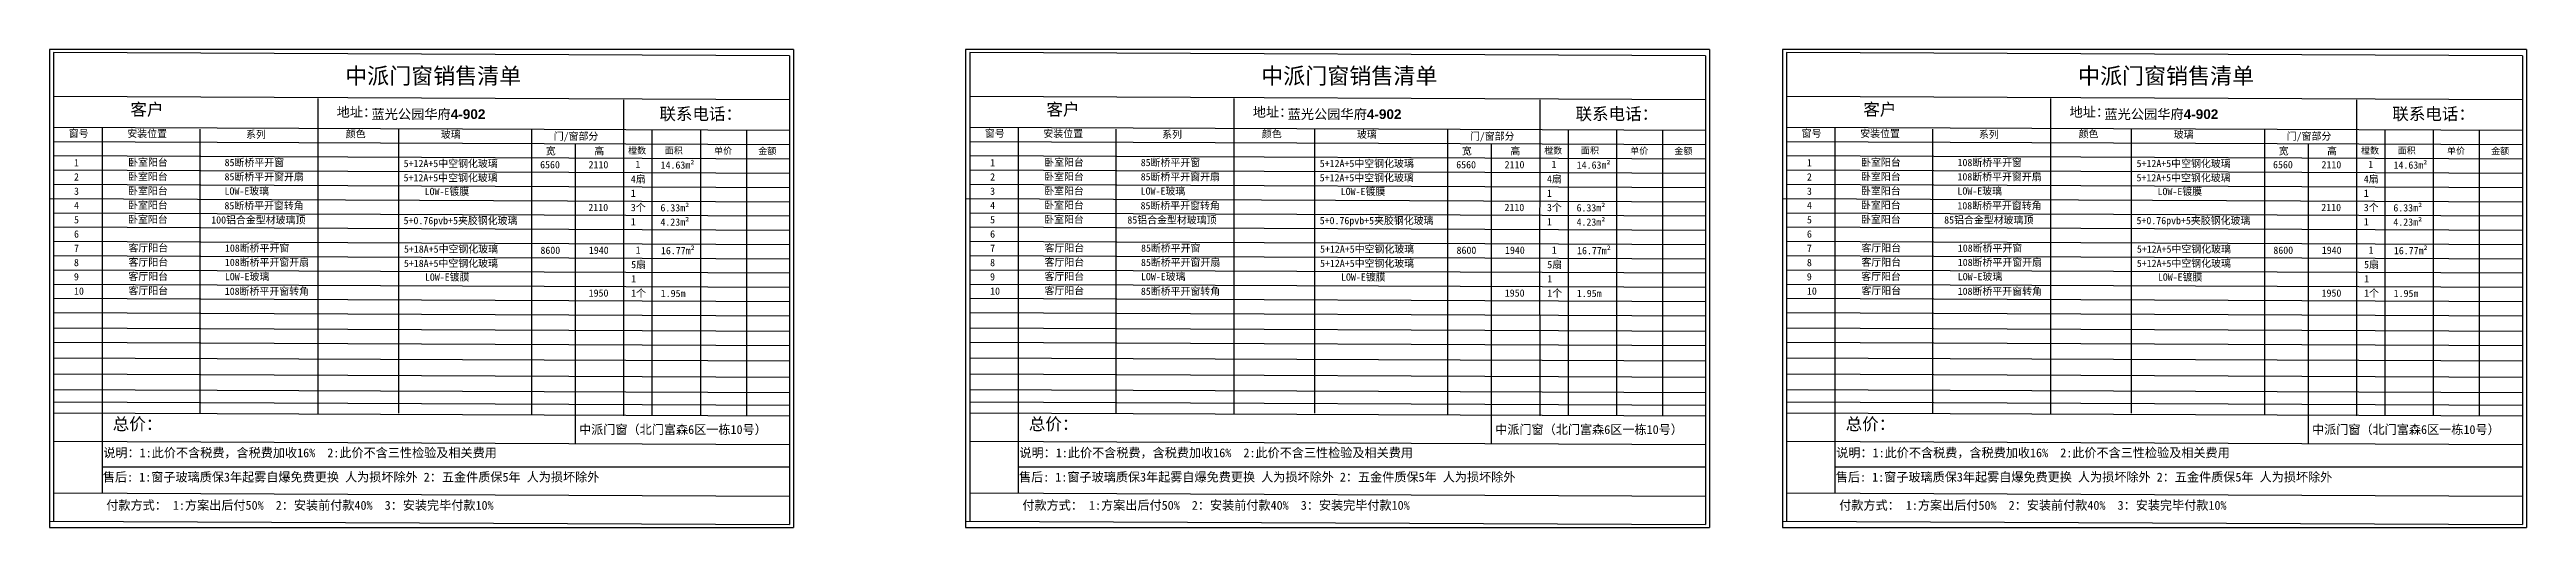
# Model space of a CAD drawing. Header units: inches. Extents: x -138455 to 599497, y -747149 to 13167.
# Drawn here: x 291531 to 322213, y -747149 to -741239 of the extents above; entities that cross this region are included whole.
import ezdxf

# ---------------------------------------------------------------- set-up
doc = ezdxf.new("R2010")
doc.units = ezdxf.units.IN
doc.header["$MEASUREMENT"] = 0
doc.layers.add('0 @ 1', color=7, linetype='Continuous')
doc.styles.add('Annotative', font='arialbd.ttf')

msp = doc.modelspace()

# ---------------------------------------------------------------- texts
at = {"layer": '0 @ 1', "style": 'Annotative'}
for p in [(295518.8, -742097.6), (306867, -742097.6), (316985.1, -742097.6)]:
    msp.add_text('蓝光公园华府4-902', height=120, dxfattribs=at).set_placement(p)
at = {"layer": '0 @ 1', "attachment_point": 1, "style": 'Annotative'}
for s, width, insert, char_height in [('{\\fSimSun|b1|i0|c134|p2;中派门窗销售清单}', 2802.276, (295191.9, -741463.7), 200), ('{\\fSimSun|b1|i0|c134|p2;中派门窗销售清单}', 2802.276, (306540.2, -741463.7), 200), ('{\\fSimSun|b1|i0|c134|p2;中派门窗销售清单}', 2802.276, (316658.2, -741463.7), 200), ('{\\fSimSun|b1|i0|c134|p2;客户}', 485.592, (292532.1, -741903.8), 150), ('{\\fSimSun|b1|i0|c134|p2;客户}', 485.592, (303880.4, -741903.8), 150), ('{\\fSimSun|b1|i0|c134|p2;客户}', 485.592, (313998.4, -741903.8), 150), ('{\\fSimSun|b1|i0|c134|p2;地址：}', 3483.473, (295086.7, -741950.5), 120), ('{\\fSimSun|b1|i0|c134|p2;联系电话：}', 1409.924, (299085.3, -741958.8), 150), ('{\\fSimSun|b1|i0|c134|p2;地址：}', 3483.473, (306434.9, -741950.5), 120), ('{\\fSimSun|b1|i0|c134|p2;联系电话：}', 1409.924, (310433.6, -741958.8), 150), ('{\\fSimSun|b1|i0|c134|p2;地址：}', 3483.473, (316553, -741950.5), 120), ('{\\fSimSun|b1|i0|c134|p2;联系电话：}', 1409.924, (320551.7, -741958.8), 150), ('{\\fSimSun|b1|i0|c134|p2;窗号}', 485.592, (291769.4, -742230.3), 90), ('{\\fSimSun|b1|i0|c134|p2;安装位置}', 706.927, (292494.2, -742232.8), 90), ('{\\fSimSun|b1|i0|c134|p2;系列}', 485.592, (293964.3, -742242.9), 90), ('{\\fSimSun|b1|i0|c134|p2;颜色}', 485.592, (295200.4, -742236.5), 90), ('{\\fSimSun|b1|i0|c134|p2;玻璃}', 485.592, (296377.8, -742243.1), 90), ('{\\fSimSun|b1|i0|c134|p2;宽 }', 603.897, (297678.3, -742447.3), 90), ('{\\fSimSun|b1|i0|c134|p2;门/窗部分}', 603.897, (297777.2, -742265.2), 90), ('{\\fSimSun|b1|i0|c134|p2;高 }', 603.897, (298278.3, -742447.3), 90), ('{\\fSimSun|b1|i0|c134|p2;樘数}', 603.897, (298697.2, -742447.5), 80), ('{\\fSimSun|b1|i0|c134|p2;面积}', 603.897, (299151.6, -742447.5), 80), ('{\\fSimSun|b1|i0|c134|p2;单价}', 603.897, (299762.6, -742451.3), 80), ('{\\fSimSun|b1|i0|c134|p2;金额}', 603.897, (300309.5, -742452.7), 80), ('{\\fSimSun|b1|i0|c134|p2;窗号}', 485.592, (303117.6, -742230.3), 90), ('{\\fSimSun|b1|i0|c134|p2;安装位置}', 706.927, (303842.5, -742232.8), 90), ('{\\fSimSun|b1|i0|c134|p2;系列}', 485.592, (305312.6, -742242.9), 90), ('{\\fSimSun|b1|i0|c134|p2;颜色}', 485.592, (306548.7, -742236.5), 90), ('{\\fSimSun|b1|i0|c134|p2;玻璃}', 485.592, (307726.1, -742243.1), 90), ('{\\fSimSun|b1|i0|c134|p2;宽 }', 603.897, (309026.6, -742447.3), 90), ('{\\fSimSun|b1|i0|c134|p2;门/窗部分}', 603.897, (309125.4, -742265.2), 90), ('{\\fSimSun|b1|i0|c134|p2;高 }', 603.897, (309626.6, -742447.3), 90), ('{\\fSimSun|b1|i0|c134|p2;樘数}', 603.897, (310045.4, -742447.5), 80), ('{\\fSimSun|b1|i0|c134|p2;面积}', 603.897, (310499.8, -742447.5), 80), ('{\\fSimSun|b1|i0|c134|p2;单价}', 603.897, (311110.9, -742451.3), 80), ('{\\fSimSun|b1|i0|c134|p2;金额}', 603.897, (311657.8, -742452.7), 80), ('{\\fSimSun|b1|i0|c134|p2;窗号}', 485.592, (313235.7, -742230.3), 90), ('{\\fSimSun|b1|i0|c134|p2;安装位置}', 706.927, (313960.5, -742232.8), 90), ('{\\fSimSun|b1|i0|c134|p2;系列}', 485.592, (315430.6, -742242.9), 90), ('{\\fSimSun|b1|i0|c134|p2;颜色}', 485.592, (316666.8, -742236.5), 90), ('{\\fSimSun|b1|i0|c134|p2;玻璃}', 485.592, (317844.2, -742243.1), 90), ('{\\fSimSun|b1|i0|c134|p2;宽 }', 603.897, (319144.7, -742447.3), 90), ('{\\fSimSun|b1|i0|c134|p2;门/窗部分}', 603.897, (319243.5, -742265.2), 90), ('{\\fSimSun|b1|i0|c134|p2;高 }', 603.897, (319744.7, -742447.3), 90), ('{\\fSimSun|b1|i0|c134|p2;樘数}', 603.897, (320163.5, -742447.5), 80), ('{\\fSimSun|b1|i0|c134|p2;面积}', 603.897, (320617.9, -742447.5), 80), ('{\\fSimSun|b1|i0|c134|p2;单价}', 603.897, (321228.9, -742451.3), 80), ('{\\fSimSun|b1|i0|c134|p2;金额}', 603.897, (321775.9, -742452.7), 80), ('{\\fSimSun|b1|i0|c134|p2;2}', 485.592, (291833.8, -742769), 90), ('{\\fSimSun|b1|i0|c134|p2;1}', 485.592, (291833.8, -742592.6), 90), ('{\\fSimSun|b1|i0|c134|p2;卧室阳台}', 9006.576, (292503.9, -742764.7), 90), ('{\\fSimSun|b1|i0|c134|p2;卧室阳台}', 9006.576, (292504.7, -742588.3), 90), ('{\\fSimSun|b1|i0|c134|p2;85断桥平开窗开扇}', 9006.576, (293698.6, -742767.1), 90), ('{\\fSimSun|b1|i0|c134|p2;85断桥平开窗}', 9006.576, (293699.4, -742590.6), 90), ('{\\fSimSun|b1|i0|c134|p2;5+12A+5中空钢化玻璃}', 9006.576, (295916.5, -742779.2), 90), ('{\\fSimSun|b1|i0|c134|p2;5+12A+5中空钢化玻璃}', 9006.576, (295917.2, -742602.7), 90), ('{\\fSimSun|b1|i0|c134|p2;6560}', 9006.576, (297607.8, -742617.4), 90), ('{\\fSimSun|b1|i0|c134|p2;2110}', 9006.576, (298207.8, -742617.4), 90), ('{\\fSimSun|b1|i0|c134|p2;4扇}', 9006.576, (298731.6, -742794.5), 90), ('{\\fSimSun|b1|i0|c134|p2;1 }', 9006.576, (298787.7, -742614.3), 90), ('{\\fSimSun|b1|i0|c134|p2;14.63m²}', 9006.576, (299100.5, -742621.7), 90), ('{\\fSimSun|b1|i0|c134|p2;2}', 485.592, (303182, -742769), 90), ('{\\fSimSun|b1|i0|c134|p2;1}', 485.592, (303182, -742592.6), 90), ('{\\fSimSun|b1|i0|c134|p2;卧室阳台}', 9006.576, (303852.1, -742764.7), 90), ('{\\fSimSun|b1|i0|c134|p2;卧室阳台}', 9006.576, (303852.9, -742588.3), 90), ('{\\fSimSun|b1|i0|c134|p2;85断桥平开窗开扇}', 9006.576, (305046.9, -742767.1), 90), ('{\\fSimSun|b1|i0|c134|p2;85断桥平开窗}', 9006.576, (305047.7, -742590.6), 90), ('{\\fSimSun|b1|i0|c134|p2;5+12A+5中空钢化玻璃}', 9006.576, (307264.7, -742779.2), 90), ('{\\fSimSun|b1|i0|c134|p2;5+12A+5中空钢化玻璃}', 9006.576, (307265.5, -742602.7), 90), ('{\\fSimSun|b1|i0|c134|p2;6560}', 9006.576, (308956, -742617.4), 90), ('{\\fSimSun|b1|i0|c134|p2;2110}', 9006.576, (309556, -742617.4), 90), ('{\\fSimSun|b1|i0|c134|p2;4扇}', 9006.576, (310079.9, -742794.5), 90), ('{\\fSimSun|b1|i0|c134|p2;1 }', 9006.576, (310136, -742614.3), 90), ('{\\fSimSun|b1|i0|c134|p2;14.63m²}', 9006.576, (310448.8, -742621.7), 90), ('{\\fSimSun|b1|i0|c134|p2;2}', 485.592, (313300.1, -742769), 90), ('{\\fSimSun|b1|i0|c134|p2;1}', 485.592, (313300.1, -742592.6), 90), ('{\\fSimSun|b1|i0|c134|p2;卧室阳台}', 9006.576, (313970.2, -742764.7), 90), ('{\\fSimSun|b1|i0|c134|p2;卧室阳台}', 9006.576, (313971, -742588.3), 90), ('{\\fSimSun|b1|i0|c134|p2;108断桥平开窗开扇}', 9006.576, (315165, -742767.1), 90), ('{\\fSimSun|b1|i0|c134|p2;108断桥平开窗}', 9006.576, (315165.8, -742590.6), 90), ('{\\fSimSun|b1|i0|c134|p2;5+12A+5中空钢化玻璃}', 9006.576, (317382.8, -742779.2), 90), ('{\\fSimSun|b1|i0|c134|p2;5+12A+5中空钢化玻璃}', 9006.576, (317383.6, -742602.7), 90), ('{\\fSimSun|b1|i0|c134|p2;6560}', 9006.576, (319074.1, -742617.4), 90), ('{\\fSimSun|b1|i0|c134|p2;2110}', 9006.576, (319674.1, -742617.4), 90), ('{\\fSimSun|b1|i0|c134|p2;4扇}', 9006.576, (320198, -742794.5), 90), ('{\\fSimSun|b1|i0|c134|p2;1 }', 9006.576, (320254, -742614.3), 90), ('{\\fSimSun|b1|i0|c134|p2;14.63m²}', 9006.576, (320566.9, -742621.7), 90), ('{\\fSimSun|b1|i0|c134|p2;4}', 485.592, (291833.8, -743122), 90), ('{\\fSimSun|b1|i0|c134|p2;3}', 485.592, (291833.8, -742945.5), 90), ('{\\fSimSun|b1|i0|c134|p2;卧室阳台}', 9006.576, (292503.9, -742941.2), 90), ('{\\fSimSun|b1|i0|c134|p2;卧室阳台}', 9006.576, (292503.9, -743117.7), 90), ('{\\fSimSun|b1|i0|c134|p2;85断桥平开窗转角}', 9006.576, (293697.5, -743124.7), 90), ('{\\fSimSun|b1|i0|c134|p2;LOW-E玻璃}', 9006.576, (293698.6, -742943.6), 90), ('{\\fSimSun|b1|i0|c134|p2;LOW-E镀膜}', 9006.576, (296177, -742949.3), 90), ('{\\fSimSun|b1|i0|c134|p2;1}', 9006.576, (298731.6, -742970.9), 90), ('{\\fSimSun|b1|i0|c134|p2;4}', 485.592, (303182, -743122), 90), ('{\\fSimSun|b1|i0|c134|p2;3}', 485.592, (303182, -742945.5), 90), ('{\\fSimSun|b1|i0|c134|p2;卧室阳台}', 9006.576, (303852.1, -742941.2), 90), ('{\\fSimSun|b1|i0|c134|p2;卧室阳台}', 9006.576, (303852.1, -743117.7), 90), ('{\\fSimSun|b1|i0|c134|p2;85断桥平开窗转角}', 9006.576, (305045.7, -743124.7), 90), ('{\\fSimSun|b1|i0|c134|p2;LOW-E玻璃}', 9006.576, (305046.9, -742943.6), 90), ('{\\fSimSun|b1|i0|c134|p2;LOW-E镀膜}', 9006.576, (307525.3, -742949.3), 90), ('{\\fSimSun|b1|i0|c134|p2;1}', 9006.576, (310079.9, -742970.9), 90), ('{\\fSimSun|b1|i0|c134|p2;4}', 485.592, (313300.1, -743122), 90), ('{\\fSimSun|b1|i0|c134|p2;3}', 485.592, (313300.1, -742945.5), 90), ('{\\fSimSun|b1|i0|c134|p2;卧室阳台}', 9006.576, (313970.2, -742941.2), 90), ('{\\fSimSun|b1|i0|c134|p2;卧室阳台}', 9006.576, (313970.2, -743117.7), 90), ('{\\fSimSun|b1|i0|c134|p2;108断桥平开窗转角}', 9006.576, (315163.8, -743124.7), 90), ('{\\fSimSun|b1|i0|c134|p2;LOW-E玻璃}', 9006.576, (315165, -742943.6), 90), ('{\\fSimSun|b1|i0|c134|p2;LOW-E镀膜}', 9006.576, (317643.4, -742949.3), 90), ('{\\fSimSun|b1|i0|c134|p2;1}', 9006.576, (320198, -742970.9), 90), ('{\\fSimSun|b1|i0|c134|p2;5}', 485.592, (291833.8, -743298.4), 90), ('{\\fSimSun|b1|i0|c134|p2;卧室阳台}', 9006.576, (292503.9, -743294), 90), ('{\\fSimSun|b1|i0|c134|p2;100铝合金型材玻璃顶}', 9006.576, (293533.8, -743301), 90), ('{\\fSimSun|b1|i0|c134|p2;5+0.76pvb+5夹胶钢化玻璃}', 9006.576, (295916.5, -743308.6), 90), ('{\\fSimSun|b1|i0|c134|p2;2110}', 9006.576, (298205.4, -743146.8), 90), ('{\\fSimSun|b1|i0|c134|p2;3个}', 9006.576, (298731.6, -743147.4), 90), ('{\\fSimSun|b1|i0|c134|p2;1}', 9006.576, (298731.6, -743323.7), 90), ('{\\fSimSun|b1|i0|c134|p2;4.23m²}', 9006.576, (299098.1, -743327.4), 90), ('{\\fSimSun|b1|i0|c134|p2;6.33m²}', 9006.576, (299098.1, -743151.1), 90), ('{\\fSimSun|b1|i0|c134|p2;5}', 485.592, (303182, -743298.4), 90), ('{\\fSimSun|b1|i0|c134|p2;卧室阳台}', 9006.576, (303852.1, -743294), 90), ('{\\fSimSun|b1|i0|c134|p2;85铝合金型材玻璃顶}', 9006.576, (304882.1, -743301), 90), ('{\\fSimSun|b1|i0|c134|p2;5+0.76pvb+5夹胶钢化玻璃}', 9006.576, (307264.7, -743308.6), 90), ('{\\fSimSun|b1|i0|c134|p2;2110}', 9006.576, (309553.7, -743146.8), 90), ('{\\fSimSun|b1|i0|c134|p2;3个}', 9006.576, (310079.9, -743147.4), 90), ('{\\fSimSun|b1|i0|c134|p2;1}', 9006.576, (310079.9, -743323.7), 90), ('{\\fSimSun|b1|i0|c134|p2;4.23m²}', 9006.576, (310446.4, -743327.4), 90), ('{\\fSimSun|b1|i0|c134|p2;6.33m²}', 9006.576, (310446.4, -743151.1), 90), ('{\\fSimSun|b1|i0|c134|p2;5}', 485.592, (313300.1, -743298.4), 90), ('{\\fSimSun|b1|i0|c134|p2;卧室阳台}', 9006.576, (313970.2, -743294), 90), ('{\\fSimSun|b1|i0|c134|p2;85铝合金型材玻璃顶}', 9006.576, (315000.1, -743301), 90), ('{\\fSimSun|b1|i0|c134|p2;5+0.76pvb+5夹胶钢化玻璃}', 9006.576, (317382.8, -743308.6), 90), ('{\\fSimSun|b1|i0|c134|p2;2110}', 9006.576, (319671.7, -743146.8), 90), ('{\\fSimSun|b1|i0|c134|p2;3个}', 9006.576, (320198, -743147.4), 90), ('{\\fSimSun|b1|i0|c134|p2;1}', 9006.576, (320198, -743323.7), 90), ('{\\fSimSun|b1|i0|c134|p2;4.23m²}', 9006.576, (320564.5, -743327.4), 90), ('{\\fSimSun|b1|i0|c134|p2;6.33m²}', 9006.576, (320564.5, -743151.1), 90), ('{\\fSimSun|b1|i0|c134|p2;6}', 485.592, (291833.8, -743474.9), 90), ('{\\fSimSun|b1|i0|c134|p2;7}', 485.592, (291833.8, -743651.4), 90), ('{\\fSimSun|b1|i0|c134|p2;客厅阳台}', 9006.576, (292508.5, -743646.8), 90), ('{\\fSimSun|b1|i0|c134|p2;108断桥平开窗}', 9006.576, (293703.3, -743649.2), 90), ('{\\fSimSun|b1|i0|c134|p2;5+18A+5中空钢化玻璃}', 9006.576, (295921.1, -743661.3), 90), ('{\\fSimSun|b1|i0|c134|p2;8600}', 9006.576, (297611.7, -743675.9), 90), ('{\\fSimSun|b1|i0|c134|p2;1940}', 9006.576, (298211.7, -743675.9), 90), ('{\\fSimSun|b1|i0|c134|p2;1 }', 9006.576, (298791.6, -743672.8), 90), ('{\\fSimSun|b1|i0|c134|p2;16.77m²}', 9006.576, (299104.4, -743680.2), 90), ('{\\fSimSun|b1|i0|c134|p2;6}', 485.592, (303182, -743474.9), 90), ('{\\fSimSun|b1|i0|c134|p2;7}', 485.592, (303182, -743651.4), 90), ('{\\fSimSun|b1|i0|c134|p2;客厅阳台}', 9006.576, (303856.8, -743646.8), 90), ('{\\fSimSun|b1|i0|c134|p2;85断桥平开窗}', 9006.576, (305051.6, -743649.2), 90), ('{\\fSimSun|b1|i0|c134|p2;5+12A+5中空钢化玻璃}', 9006.576, (307269.4, -743661.3), 90), ('{\\fSimSun|b1|i0|c134|p2;8600}', 9006.576, (308959.9, -743675.9), 90), ('{\\fSimSun|b1|i0|c134|p2;1940}', 9006.576, (309559.9, -743675.9), 90), ('{\\fSimSun|b1|i0|c134|p2;1 }', 9006.576, (310139.8, -743672.8), 90), ('{\\fSimSun|b1|i0|c134|p2;16.77m²}', 9006.576, (310452.7, -743680.2), 90), ('{\\fSimSun|b1|i0|c134|p2;6}', 485.592, (313300.1, -743474.9), 90), ('{\\fSimSun|b1|i0|c134|p2;7}', 485.592, (313300.1, -743651.4), 90), ('{\\fSimSun|b1|i0|c134|p2;客厅阳台}', 9006.576, (313974.9, -743646.8), 90), ('{\\fSimSun|b1|i0|c134|p2;108断桥平开窗}', 9006.576, (315169.6, -743649.2), 90), ('{\\fSimSun|b1|i0|c134|p2;5+12A+5中空钢化玻璃}', 9006.576, (317387.5, -743661.3), 90), ('{\\fSimSun|b1|i0|c134|p2;8600}', 9006.576, (319078, -743675.9), 90), ('{\\fSimSun|b1|i0|c134|p2;1940}', 9006.576, (319678, -743675.9), 90), ('{\\fSimSun|b1|i0|c134|p2;1 }', 9006.576, (320257.9, -743672.8), 90), ('{\\fSimSun|b1|i0|c134|p2;16.77m²}', 9006.576, (320570.7, -743680.2), 90), ('{\\fSimSun|b1|i0|c134|p2;9}', 485.592, (291832.7, -744004.3), 90), ('{\\fSimSun|b1|i0|c134|p2;8}', 485.592, (291833.2, -743827.9), 90), ('{\\fSimSun|b1|i0|c134|p2;客厅阳台}', 9006.576, (292507, -743999.7), 90), ('{\\fSimSun|b1|i0|c134|p2;客厅阳台}', 9006.576, (292508.5, -743823.3), 90), ('{\\fSimSun|b1|i0|c134|p2;108断桥平开窗开扇}', 9006.576, (293702.5, -743825.6), 90), ('{\\fSimSun|b1|i0|c134|p2;LOW-E玻璃}', 9006.576, (293702.5, -744002.1), 90), ('{\\fSimSun|b1|i0|c134|p2;5+18A+5中空钢化玻璃}', 9006.576, (295920.3, -743837.7), 90), ('{\\fSimSun|b1|i0|c134|p2;LOW-E镀膜}', 9006.576, (296180.9, -744007.8), 90), ('{\\fSimSun|b1|i0|c134|p2;5扇}', 9006.576, (298735.5, -743853), 90), ('{\\fSimSun|b1|i0|c134|p2;1}', 9006.576, (298735.5, -744029.5), 90), ('{\\fSimSun|b1|i0|c134|p2;9}', 485.592, (303181, -744004.3), 90), ('{\\fSimSun|b1|i0|c134|p2;8}', 485.592, (303181.5, -743827.9), 90), ('{\\fSimSun|b1|i0|c134|p2;客厅阳台}', 9006.576, (303855.2, -743999.7), 90), ('{\\fSimSun|b1|i0|c134|p2;客厅阳台}', 9006.576, (303856.8, -743823.3), 90), ('{\\fSimSun|b1|i0|c134|p2;85断桥平开窗开扇}', 9006.576, (305050.8, -743825.6), 90), ('{\\fSimSun|b1|i0|c134|p2;LOW-E玻璃}', 9006.576, (305050.8, -744002.1), 90), ('{\\fSimSun|b1|i0|c134|p2;5+12A+5中空钢化玻璃}', 9006.576, (307268.6, -743837.7), 90), ('{\\fSimSun|b1|i0|c134|p2;LOW-E镀膜}', 9006.576, (307529.2, -744007.8), 90), ('{\\fSimSun|b1|i0|c134|p2;5扇}', 9006.576, (310083.8, -743853), 90), ('{\\fSimSun|b1|i0|c134|p2;1}', 9006.576, (310083.8, -744029.5), 90), ('{\\fSimSun|b1|i0|c134|p2;9}', 485.592, (313299, -744004.3), 90), ('{\\fSimSun|b1|i0|c134|p2;8}', 485.592, (313299.6, -743827.9), 90), ('{\\fSimSun|b1|i0|c134|p2;客厅阳台}', 9006.576, (313973.3, -743999.7), 90), ('{\\fSimSun|b1|i0|c134|p2;客厅阳台}', 9006.576, (313974.9, -743823.3), 90), ('{\\fSimSun|b1|i0|c134|p2;108断桥平开窗开扇}', 9006.576, (315168.9, -743825.6), 90), ('{\\fSimSun|b1|i0|c134|p2;LOW-E玻璃}', 9006.576, (315168.9, -744002.1), 90), ('{\\fSimSun|b1|i0|c134|p2;5+12A+5中空钢化玻璃}', 9006.576, (317386.7, -743837.7), 90), ('{\\fSimSun|b1|i0|c134|p2;LOW-E镀膜}', 9006.576, (317647.3, -744007.8), 90), ('{\\fSimSun|b1|i0|c134|p2;5扇}', 9006.576, (320201.9, -743853), 90), ('{\\fSimSun|b1|i0|c134|p2;1}', 9006.576, (320201.9, -744029.5), 90), ('{\\fSimSun|b1|i0|c134|p2;10}', 485.592, (291833.8, -744180.8), 90), ('{\\fSimSun|b1|i0|c134|p2;客厅阳台}', 9006.576, (292508.5, -744176.2), 90), ('{\\fSimSun|b1|i0|c134|p2;108断桥平开窗转角}', 9006.576, (293701.3, -744183.2), 90), ('{\\fSimSun|b1|i0|c134|p2;1950}', 9006.576, (298209.3, -744205.3), 90), ('{\\fSimSun|b1|i0|c134|p2;1个}', 9006.576, (298735.5, -744205.9), 90), ('{\\fSimSun|b1|i0|c134|p2;1.95m}', 9006.576, (299102, -744209.6), 90), ('{\\fSimSun|b1|i0|c134|p2;10}', 485.592, (303182, -744180.8), 90), ('{\\fSimSun|b1|i0|c134|p2;客厅阳台}', 9006.576, (303856.8, -744176.2), 90), ('{\\fSimSun|b1|i0|c134|p2;85断桥平开窗转角}', 9006.576, (305049.6, -744183.2), 90), ('{\\fSimSun|b1|i0|c134|p2;1950}', 9006.576, (309557.5, -744205.3), 90), ('{\\fSimSun|b1|i0|c134|p2;1个}', 9006.576, (310083.8, -744205.9), 90), ('{\\fSimSun|b1|i0|c134|p2;1.95m}', 9006.576, (310450.3, -744209.6), 90), ('{\\fSimSun|b1|i0|c134|p2;10}', 485.592, (313300.1, -744180.8), 90), ('{\\fSimSun|b1|i0|c134|p2;客厅阳台}', 9006.576, (313974.9, -744176.2), 90), ('{\\fSimSun|b1|i0|c134|p2;108断桥平开窗转角}', 9006.576, (315167.7, -744183.2), 90), ('{\\fSimSun|b1|i0|c134|p2;1950}', 9006.576, (319675.6, -744205.3), 90), ('{\\fSimSun|b1|i0|c134|p2;1个}', 9006.576, (320201.9, -744205.9), 90), ('{\\fSimSun|b1|i0|c134|p2;1.95m}', 9006.576, (320568.4, -744209.6), 90), ('{\\fSimSun|b1|i0|c134|p2;总价：}', 4715.707, (292313.4, -745795), 150), ('{\\fSimSun|b1|i0|c134|p2;中派门窗（北门富森6区一栋10号）}', 2734.804, (298090.5, -745884.1), 110), ('{\\fSimSun|b1|i0|c134|p2;总价：}', 4715.707, (303661.7, -745795), 150), ('{\\fSimSun|b1|i0|c134|p2;中派门窗（北门富森6区一栋10号）}', 2734.804, (309438.8, -745884.1), 110), ('{\\fSimSun|b1|i0|c134|p2;总价：}', 4715.707, (313779.8, -745795), 150), ('{\\fSimSun|b1|i0|c134|p2;中派门窗（北门富森6区一栋10号）}', 2734.804, (319556.8, -745884.1), 110), ('{\\fSimSun|b1|i0|c134|p2;说明：1:此价不含税费，含税费加收16%  2:此价不含三性检验及相关费用}', 6113.097, (292197, -746171.8), 110), ('{\\fSimSun|b1|i0|c134|p2;说明：1:此价不含税费，含税费加收16%  2:此价不含三性检验及相关费用}', 6113.097, (303545.3, -746171.8), 110), ('{\\fSimSun|b1|i0|c134|p2;说明：1:此价不含税费，含税费加收16%  2:此价不含三性检验及相关费用}', 6113.097, (313663.3, -746171.8), 110), ('{\\fSimSun|b1|i0|c134|p2;售后: 1:窗子玻璃质保3年起雾自爆免费更换 人为损坏除外 2：五金件质保5年 人为损坏除外  }', 6510.182, (292191.2, -746472), 110), ('{\\fSimSun|b1|i0|c134|p2;售后: 1:窗子玻璃质保3年起雾自爆免费更换 人为损坏除外 2：五金件质保5年 人为损坏除外  }', 6510.182, (303539.5, -746472), 110), ('{\\fSimSun|b1|i0|c134|p2;售后: 1:窗子玻璃质保3年起雾自爆免费更换 人为损坏除外 2：五金件质保5年 人为损坏除外  }', 6510.182, (313657.6, -746472), 110), ('{\\fSimSun|b1|i0|c134|p2;付款方式： 1:方案出后付50%  2：安装前付款40%  3：安装完毕付款10%}', 7146.186, (292233.6, -746821.3), 110), ('{\\fSimSun|b1|i0|c134|p2;付款方式： 1:方案出后付50%  2：安装前付款40%  3：安装完毕付款10%}', 7146.186, (303581.8, -746821.3), 110), ('{\\fSimSun|b1|i0|c134|p2;付款方式： 1:方案出后付50%  2：安装前付款40%  3：安装完毕付款10%}', 7146.186, (313699.9, -746821.3), 110)]:
    msp.add_mtext_dynamic_manual_height_columns(s, width=width, gutter_width=903.5, heights=[0], dxfattribs=dict(at, insert=insert, char_height=char_height))

# ---------------------------------------------------------------- linework, layer by layer
for p, q in [((291530.7, -741239.3), (291530.7, -747149.2)), ((300746.8, -741239.3), (291530.7, -741239.3)), ((300696.8, -741314.5), (291580.7, -741274.3)), ((291580.7, -741274.3), (291580.7, -747074.1)), ((300746.8, -741239.3), (300746.8, -747149.2)), ((302878.9, -741239.3), (302878.9, -747149.2)), ((312095.1, -741239.3), (302878.9, -741239.3)), ((312045.1, -741314.5), (302928.9, -741274.3)), ((302928.9, -741274.3), (302928.9, -747074.1)), ((312095.1, -741239.3), (312095.1, -747149.2)), ((312997, -741239.3), (312997, -747149.2)), ((322213.2, -741239.3), (312997, -741239.3)), ((322163.2, -741314.5), (313047, -741274.3)), ((313047, -741274.3), (313047, -747074.1)), ((322213.2, -741239.3), (322213.2, -747149.2)), ((300696.8, -741314.5), (300696.8, -747114.2)), ((312045.1, -741314.5), (312045.1, -747114.2)), ((322163.2, -741314.5), (322163.2, -747114.2)), ((300696.8, -741860.8), (291580.7, -741820.7)), ((294852.4, -741845.8), (294852.4, -744532.7)), ((298641.8, -741860.8), (298641, -744522.7)), ((312045.1, -741860.8), (302928.9, -741820.7)), ((306200.6, -741845.8), (306200.6, -744532.7)), ((309990.1, -741860.8), (309989.3, -744522.7)), ((322163.2, -741860.8), (313047, -741820.7)), ((316318.7, -741845.8), (316318.7, -744532.7)), ((320108.2, -741860.8), (320107.4, -744522.7)), ((291580.7, -742197.7), (300696.8, -742237.8)), ((292180.7, -742197.7), (292180.7, -743785.9)), ((302928.9, -742197.7), (312045.1, -742237.8)), ((303528.9, -742197.7), (303528.9, -743785.9)), ((313047, -742197.7), (322163.2, -742237.8)), ((313647, -742197.7), (313647, -743785.9)), ((291580.7, -742374.2), (300696.8, -742414.3)), ((293390.7, -742222.8), (293390.7, -744500.1)), ((295851.8, -742216.9), (295851.8, -745737.8)), ((297500.8, -742223.4), (297500.8, -745747.2)), ((298041.8, -742414.3), (298041.8, -744520)), ((298992.9, -742237.8), (298992.9, -745771.3)), ((299592.9, -742237.8), (299592.9, -743826.1)), ((300162.2, -742237.8), (300162.2, -745771.3)), ((302928.9, -742374.2), (312045.1, -742414.3)), ((304739, -742222.8), (304739, -744500.1)), ((307200.1, -742216.9), (307200.1, -745737.8)), ((308849.1, -742223.4), (308849.1, -745747.2)), ((309390.1, -742414.3), (309390.1, -744520)), ((310341.1, -742237.8), (310341.1, -745771.3)), ((310941.1, -742237.8), (310941.1, -743826.1)), ((311510.4, -742237.8), (311510.4, -745771.3)), ((313047, -742374.2), (322163.2, -742414.3)), ((314857.1, -742222.8), (314857.1, -744500.1)), ((317318.1, -742216.9), (317318.1, -745737.8)), ((318967.1, -742223.4), (318967.1, -745747.2)), ((319508.2, -742414.3), (319508.2, -744520)), ((320459.2, -742237.8), (320459.2, -745771.3)), ((321059.2, -742237.8), (321059.2, -743826.1)), ((321628.5, -742237.8), (321628.5, -745771.3)), ((291580.7, -742550.6), (300696.8, -742590.8)), ((291580.7, -742727.1), (300696.8, -742767.2)), ((302928.9, -742550.6), (312045.1, -742590.8)), ((302928.9, -742727.1), (312045.1, -742767.2)), ((313047, -742550.6), (322163.2, -742590.8)), ((313047, -742727.1), (322163.2, -742767.2)), ((291530.7, -743080), (300696.8, -743120.2)), ((291580.7, -742903.6), (300696.8, -742943.7)), ((302878.9, -743080), (312045.1, -743120.2)), ((302928.9, -742903.6), (312045.1, -742943.7)), ((312997, -743080), (322163.2, -743120.2)), ((313047, -742903.6), (322163.2, -742943.7)), ((291580.7, -743256.5), (300696.8, -743296.7)), ((291580.7, -743433), (300696.8, -743473.1)), ((302928.9, -743256.5), (312045.1, -743296.7)), ((302928.9, -743433), (312045.1, -743473.1)), ((313047, -743256.5), (322163.2, -743296.7)), ((313047, -743433), (322163.2, -743473.1)), ((291580.7, -743609.5), (300696.8, -743649.6)), ((302928.9, -743609.5), (312045.1, -743649.6)), ((313047, -743609.5), (322163.2, -743649.6)), ((291580.7, -743785.9), (300696.8, -743826.1)), ((291580.7, -743962.4), (300696.8, -744002.5)), ((292180.7, -743785.9), (292180.7, -746722.1)), ((299592.9, -743826.1), (299592.9, -745771.3)), ((302928.9, -743785.9), (312045.1, -743826.1)), ((302928.9, -743962.4), (312045.1, -744002.5)), ((303528.9, -743785.9), (303528.9, -746722.1)), ((310941.1, -743826.1), (310941.1, -745771.3)), ((313047, -743785.9), (322163.2, -743826.1)), ((313047, -743962.4), (322163.2, -744002.5)), ((313647, -743785.9), (313647, -746722.1)), ((321059.2, -743826.1), (321059.2, -745771.3)), ((291580.7, -744138.9), (300696.8, -744179)), ((291580.7, -744315.3), (300696.8, -744355.5)), ((302928.9, -744138.9), (312045.1, -744179)), ((302928.9, -744315.3), (312045.1, -744355.5)), ((313047, -744138.9), (322163.2, -744179)), ((313047, -744315.3), (322163.2, -744355.5)), ((291580.7, -744491.8), (300696.8, -744531.9)), ((293390.7, -744500), (293390.7, -745736.1)), ((294852.4, -744532.7), (294852.4, -745740.4)), ((298041.8, -744519.8), (298041.8, -745771.3)), ((298641.8, -744522.5), (298641.8, -745771.3)), ((302928.9, -744491.8), (312045.1, -744531.9)), ((304739, -744500), (304739, -745736.1)), ((306200.6, -744532.7), (306200.6, -745740.4)), ((309390.1, -744519.8), (309390.1, -745771.3)), ((309990.1, -744522.5), (309990.1, -745771.3)), ((313047, -744491.8), (322163.2, -744531.9)), ((314857.1, -744500), (314857.1, -745736.1)), ((316318.7, -744532.7), (316318.7, -745740.4)), ((319508.2, -744519.8), (319508.2, -745771.3)), ((320108.2, -744522.5), (320108.2, -745771.3)), ((291580.7, -744681), (300696.8, -744721.2)), ((291580.7, -744859.3), (300696.8, -744899.4)), ((302928.9, -744681), (312045.1, -744721.2)), ((302928.9, -744859.3), (312045.1, -744899.4)), ((313047, -744681), (322163.2, -744721.2)), ((313047, -744859.3), (322163.2, -744899.4)), ((291580.7, -745049.9), (300696.8, -745090)), ((291580.7, -745251.7), (300696.8, -745291.8)), ((302928.9, -745049.9), (312045.1, -745090)), ((302928.9, -745251.7), (312045.1, -745291.8)), ((313047, -745049.9), (322163.2, -745090)), ((313047, -745251.7), (322163.2, -745291.8)), ((291580.7, -745442.3), (300696.8, -745482.5)), ((302928.9, -745442.3), (312045.1, -745482.5)), ((313047, -745442.3), (322163.2, -745482.5)), ((291580.7, -745598.2), (300696.8, -745638.4)), ((291580.7, -745731.1), (300696.8, -745771.3)), ((298041.8, -745771.3), (298041.8, -746116.3)), ((302928.9, -745598.2), (312045.1, -745638.4)), ((302928.9, -745731.1), (312045.1, -745771.3)), ((309390.1, -745771.3), (309390.1, -746116.3)), ((313047, -745598.2), (322163.2, -745638.4)), ((313047, -745731.1), (322163.2, -745771.3)), ((319508.2, -745771.3), (319508.2, -746116.3)), ((291580.7, -746084.1), (300696.8, -746124.2)), ((302928.9, -746084.1), (312045.1, -746124.2)), ((313047, -746084.1), (322163.2, -746124.2)), ((292180.7, -746400.4), (300696.8, -746400.4)), ((303528.9, -746400.4), (312045.1, -746400.4)), ((313647, -746400.4), (322163.2, -746400.4)), ((291580.7, -746722.1), (300696.8, -746762.2)), ((302928.9, -746722.1), (312045.1, -746762.2)), ((313047, -746722.1), (322163.2, -746762.2)), ((291530.7, -747074.1), (300696.8, -747114.2)), ((302878.9, -747074.1), (312045.1, -747114.2)), ((312997, -747074.1), (322163.2, -747114.2)), ((291530.7, -747149.2), (300746.8, -747149.2)), ((302878.9, -747149.2), (312095.1, -747149.2)), ((312997, -747149.2), (322213.2, -747149.2))]:
    msp.add_line(p, q)

msp.set_redraw_order([(e.dxf.handle, doc.entitydb.next_handle()) for e in msp.query("TEXT MTEXT ATTDEF DIMENSION ARC_DIMENSION")])  # texts and dimensions are drawn at this point

doc.saveas('drawing.dxf')
